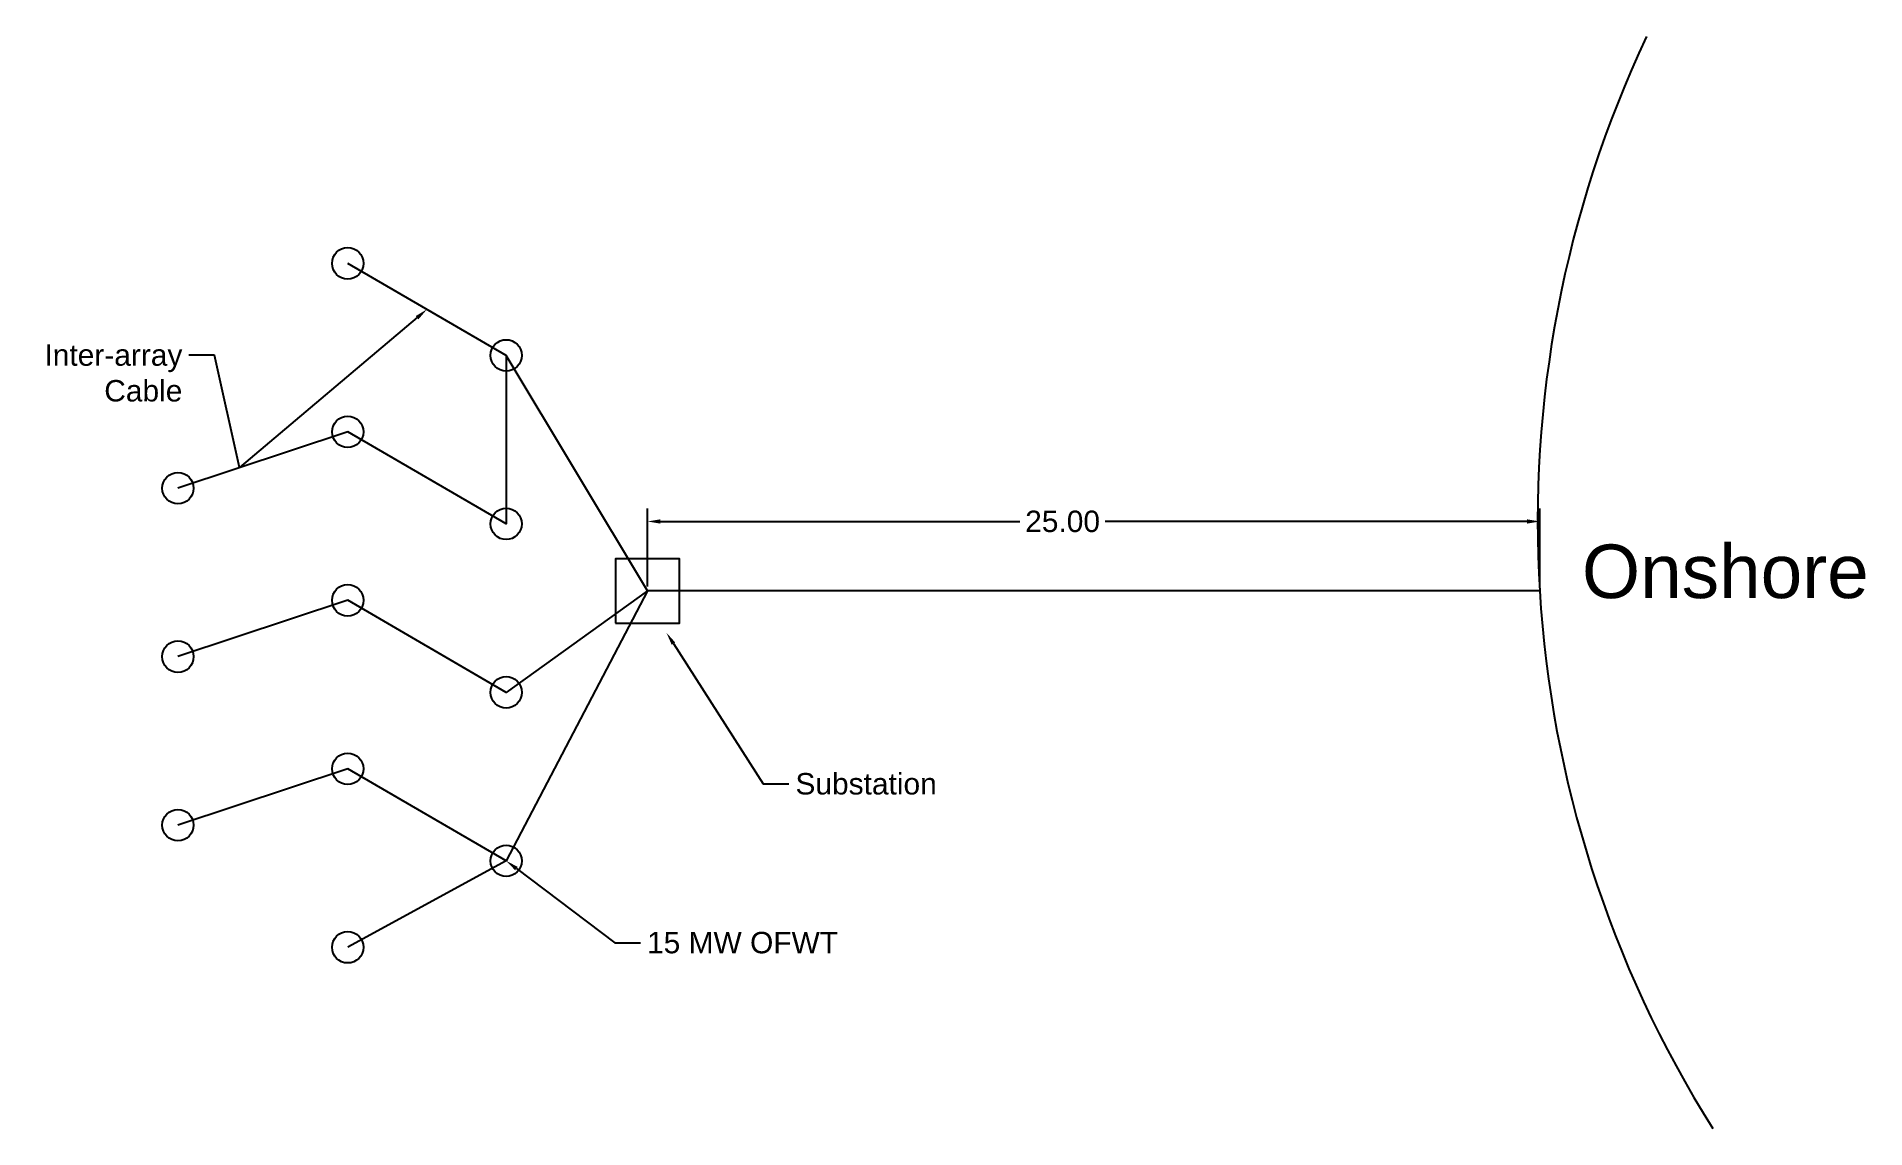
# Model space of a CAD drawing. Header units: metres. Extents: x -8 to 899, y -374 to 8.
# Drawn here: x 872.88 to 898.5, y -123.77 to -108.48 of the extents above; entities that cross this region are included whole.
import ezdxf
from ezdxf import colors
from ezdxf.entities.mleader import LeaderData, LeaderLine
from ezdxf.math import Vec2, Vec3

# ---------------------------------------------------------------- set-up
doc = ezdxf.new("R2010")
doc.units = ezdxf.units.M
doc.header["$MEASUREMENT"] = 0
doc.styles.get("Standard").update_dxf_attribs({"font": 'arial.ttf'})
doc.dimstyles.get("Standard").update_dxf_attribs({"dimtxt": 0.18, "dimasz": 0.18, "dimexe": 0.18, "dimexo": 0.0625, "dimgap": 0.09, "dimtad": 0, "dimtih": 1, "dimtoh": 1, "dimdec": 4, "dimzin": 0, "dimdsep": 46, "dimtxsty": 'Standard', "dimcen": 0.09, "dimadec": 0, "dimazin": 0, "dimtfac": 1, "dimtdec": 4, "dimtofl": 0, "dimtmove": 0, "dimatfit": 3, "dimfxl": 1, "dimtolj": 1, "dimtzin": 0, "dimarcsym": 0})

msp = doc.modelspace()

# ---------------------------------------------------------------- texts
at = {"insert": (894.53101, -115.59596), "char_height": 0.75, "attachment_point": 1}
msp.add_mtext_dynamic_manual_height_columns('Onshore', width=2.2764518, gutter_width=128.27451, heights=[0], dxfattribs=at)

# ---------------------------------------------------------------- blocks, each defined once
blk = doc.blocks.new('*D5')
at = {"color": 0, "lineweight": -2, "transparency": 16777216}
for p, q in [((881.44, -116.184), (881.44, -115.093)), ((881.62, -115.273), (886.657, -115.273)), ((893.76, -115.273), (887.853, -115.273)), ((893.94, -116.184), (893.94, -115.093))]:
    blk.add_line(p, q, dxfattribs=at)
at = {"color": 0, "transparency": 16777216}
for points in [[(881.62, -115.243), (881.62, -115.303), (881.44, -115.273)], [(893.76, -115.243), (893.76, -115.303), (893.94, -115.273)]]:
    blk.add_solid(points, dxfattribs=at)
at = {"layer": 'Defpoints', "color": 0, "transparency": 16777216}
for p in [(881.44, -115.273), (881.44, -116.246), (893.94, -116.246)]:
    blk.add_point(p, dxfattribs=at)
at = {"color": 0, "transparency": 16777216, "insert": (887.255, -115.273), "char_height": 0.3, "attachment_point": 5}
blk.add_mtext('\\A1;25.00', dxfattribs=at)

# ---------------------------------------------------------------- dimensions: what is measured, and where the dimension line sits
dim = msp.add_linear_dim(base=(881.43955, -115.273), p1=(893.93955, -116.2464), p2=(881.43955, -116.2464), text='25.00', dimstyle='Standard', override={"dimtxt": 0.3})
dim.commit()
dim.dimension.update_dxf_attribs({"geometry": '*D5', "text_midpoint": (887.25477, -115.273), "dimtype": 160})

# ---------------------------------------------------------------- linework, layer by layer
for p, q in [((893.93955, -116.2464), (881.43955, -116.2464)), ((879.45955, -120.0264), (877.23998, -121.23731))]:
    msp.add_line(p, q)
for points in [[(881.43955, -116.2464), (879.45955, -112.9464), (877.23998, -111.65731)], [(879.45955, -112.9464), (879.45955, -115.3064), (877.23998, -114.01731), (874.86064, -114.8064)], [(881.43955, -116.2464), (879.45955, -117.6664), (877.23998, -116.37731), (874.86064, -117.1664)], [(881.43955, -116.2464), (879.45955, -120.0264), (877.23998, -118.73731), (874.86064, -119.5264)]]:
    msp.add_lwpolyline(points)
msp.add_lwpolyline([(880.98955, -116.6964), (881.88955, -116.6964), (881.88955, -115.7964), (880.98955, -115.7964)], close=True)
at = {"color": 30, "true_color": 0xf8991e}
for centre in [(877.23998, -111.65731), (877.23998, -111.65731), (879.45955, -112.9464), (877.23998, -114.01731), (877.23998, -114.01731), (874.86064, -114.8064), (879.45955, -115.3064), (877.23998, -116.37731), (877.23998, -116.37731), (874.86064, -117.1664), (879.45955, -117.6664), (877.23998, -118.73731), (877.23998, -118.73731), (874.86064, -119.5264), (879.45955, -120.0264), (877.23998, -121.23731), (877.23998, -121.23731)]:
    msp.add_circle(centre, 0.22, dxfattribs=at)
msp.add_arc((909.83125, -115.28392), 15.92082, 154.703499, 212.228283)

msp.set_redraw_order([(e.dxf.handle, doc.entitydb.next_handle()) for e in msp.query("TEXT MTEXT ATTDEF DIMENSION ARC_DIMENSION")])  # texts and dimensions are drawn at this point

# ---------------------------------------------------------------- leaders
ml = msp.add_multileader_mtext('Standard')
ml.set_content('Inter-array\\PCable', color=256)
ml.set_leader_properties()
ml.build(insert=Vec2(0, 0))
ml.multileader.update_dxf_attribs({"dogleg_length": 0.36, "arrow_head_size": 0.18})
ctx = ml.context
ctx.base_point, ctx.char_height, ctx.arrow_head_size, ctx.landing_gap_size, ctx.plane_origin = Vec3(872.94353, -112.94415), 0.3, 0.18, 0.09, Vec3(876.82483, -111.21704)
ctx.text_align_type = 2
notes = []
notes.append((ctx, [(0, (1, 1, 0), (875.37377, -112.94415), (-1, 0), 0.36, [(1, [(878.34976, -112.30185), (875.72483, -114.51704)], 0, [])])]))
ctx.mtext.insert, ctx.mtext.alignment, ctx.mtext.flow_direction = Vec3(874.92377, -112.7916), 3, 5
ml = msp.add_multileader_mtext('Standard')
ml.set_content('Substation', color=256)
ml.set_leader_properties()
ml.build(insert=Vec2(0, 0))
ml.multileader.update_dxf_attribs({"dogleg_length": 0.36, "arrow_head_size": 0.18})
ctx = ml.context
ctx.base_point, ctx.char_height, ctx.arrow_head_size, ctx.landing_gap_size, ctx.plane_origin = Vec3(883.422, -118.9493), 0.3, 0.18, 0.09, Vec3(881.70593, -116.83178)
notes.append((ctx, [(0, (1, 1, 0), (883.062, -118.9493), (1, 0), 0.36, [(0, [(881.70593, -116.83178)], 0, [])])]))
ctx.mtext.insert, ctx.mtext.flow_direction = Vec3(883.512, -118.79674), 5
ml = msp.add_multileader_mtext('Standard')
ml.set_content('15 MW OFWT', color=256)
ml.set_leader_properties()
ml.build(insert=Vec2(0, 0))
ml.multileader.update_dxf_attribs({"dogleg_length": 0.36, "arrow_head_size": 0.18})
ctx = ml.context
ctx.base_point, ctx.char_height, ctx.arrow_head_size, ctx.landing_gap_size, ctx.plane_origin = Vec3(881.34276, -121.17381), 0.3, 0.18, 0.09, Vec3(879.45955, -120.0264)
notes.append((ctx, [(0, (1, 1, 0), (880.98276, -121.17381), (1, 0), 0.36, [(0, [(879.45955, -120.0264)], 0, [])])]))
ctx.mtext.insert, ctx.mtext.flow_direction = Vec3(881.43276, -121.02125), 5
for ctx, leaders in notes:
    for number, flags, end, landing, length, lines in leaders:
        leader = LeaderData()
        leader.index, (leader.has_last_leader_line, leader.has_dogleg_vector, leader.attachment_direction) = number, flags
        leader.last_leader_point, leader.dogleg_vector, leader.dogleg_length = Vec3(end), Vec3(landing), length
        for number, points, colour, breaks in lines:
            line = LeaderLine()
            line.index, line.vertices, line.color, line.breaks = number, Vec3.list(points), colors.encode_raw_color(colour), breaks
            leader.lines.append(line)
        ctx.leaders.append(leader)

doc.saveas('drawing.dxf')
